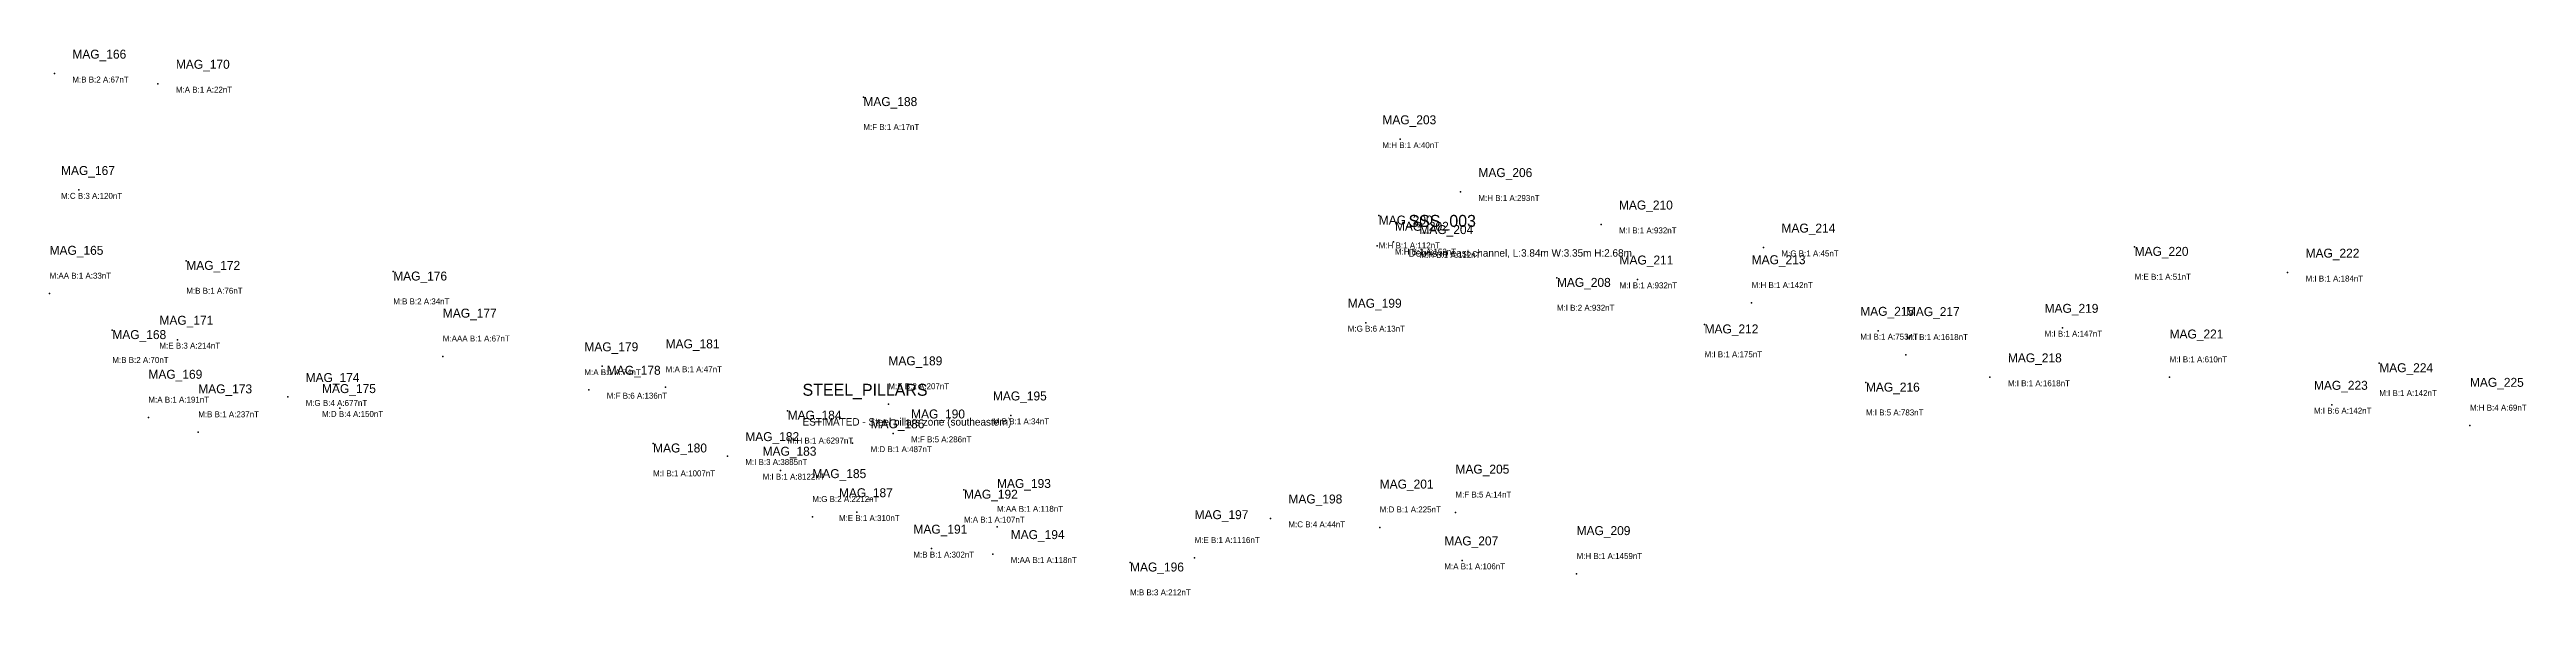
# Model space of a CAD drawing. Extents: x 536277 to 537697, y 710315 to 710997.
# Drawn here: x 536867 to 537697, y 710315 to 710498 of the extents above; entities that cross this region are included whole.
import ezdxf

# ---------------------------------------------------------------- set-up
doc = ezdxf.new("R2010")
doc.units = 0
for name, color, linetype in [('DEBRIS', 30, 'CONTINUOUS'), ('JETTY_QUAY', 2, 'CONTINUOUS'), ('OUTCROPPING', 200, 'CONTINUOUS'), ('SSS_TARGETS', 160, 'CONTINUOUS'), ('STEEL_PILLARS', 4, 'CONTINUOUS'), ('VESSEL_SIGNATURES', 3, 'CONTINUOUS')]:
    doc.layers.add(name, color=color, linetype=linetype)

msp = doc.modelspace()

# ---------------------------------------------------------------- texts
at = {"layer": 'DEBRIS'}
for s, height, p in [('MAG_166', 3, (536874.713, 710495.025)), ('MAG_170', 3, (536909.413, 710491.625)), ('M:B B:2 A:67nT', 2, (536874.713, 710487.025)), ('M:A B:1 A:22nT', 2, (536909.413, 710483.625)), ('MAG_188', 3, (537139.913, 710479.125)), ('M:F B:1 A:17nT', 2, (537139.913, 710471.125)), ('MAG_203', 3, (537313.913, 710473.025)), ('M:H B:1 A:40nT', 2, (537313.913, 710465.025)), ('MAG_167', 3, (536870.913, 710456.025)), ('MAG_206', 3, (537346.113, 710455.325)), ('M:C B:3 A:120nT', 2, (536870.913, 710448.025)), ('M:H B:1 A:293nT', 2, (537346.113, 710447.325)), ('MAG_210', 3, (537393.222, 710444.453)), ('MAG_200', 3, (537312.713, 710439.425)), ('MAG_202', 3, (537318.113, 710437.325)), ('MAG_204', 3, (537326.313, 710436.225)), ('M:I B:1 A:932nT', 2, (537393.222, 710436.453)), ('MAG_214', 3, (537447.713, 710436.725)), ('MAG_165', 3, (536867.063, 710429.274)), ('M:H B:1 A:112nT', 2, (537312.713, 710431.425)), ('M:H B:1 A:152nT', 2, (537318.113, 710429.325)), ('M:H B:1 A:112nT', 2, (537326.313, 710428.225)), ('MAG_211', 3, (537393.413, 710426.025)), ('MAG_213', 3, (537437.713, 710426.125)), ('M:G B:1 A:45nT', 2, (537447.713, 710428.725)), ('MAG_220', 3, (537566.113, 710428.925)), ('M:AA B:1 A:33nT', 2, (536867.063, 710421.274)), ('MAG_172', 3, (536912.913, 710424.225)), ('MAG_176', 3, (536982.279, 710420.652)), ('MAG_208', 3, (537372.413, 710418.525)), ('M:I B:1 A:932nT', 2, (537393.413, 710418.025)), ('M:H B:1 A:142nT', 2, (537437.713, 710418.125)), ('M:E B:1 A:51nT', 2, (537566.113, 710420.925)), ('M:B B:1 A:76nT', 2, (536912.913, 710416.225)), ('M:B B:2 A:34nT', 2, (536982.279, 710412.652)), ('MAG_177', 3, (536998.913, 710408.225)), ('MAG_199', 3, (537302.313, 710411.525)), ('M:I B:2 A:932nT', 2, (537372.413, 710410.525)), ('MAG_168', 3, (536888.113, 710401.025)), ('MAG_171', 3, (536903.913, 710405.825)), ('M:G B:6 A:13nT', 2, (537302.313, 710403.525)), ('MAG_212', 3, (537421.913, 710402.925)), ('M:B B:2 A:70nT', 2, (536888.113, 710393.025)), ('M:E B:3 A:214nT', 2, (536903.913, 710397.825)), ('M:AAA B:1 A:67nT', 2, (536998.913, 710400.225)), ('MAG_179', 3, (537046.375, 710396.936)), ('MAG_181', 3, (537073.613, 710397.925)), ('M:I B:1 A:175nT', 2, (537421.913, 710394.925)), ('MAG_169', 3, (536900.213, 710387.725)), ('MAG_174', 3, (536952.913, 710386.625)), ('M:A B:1 A:74nT', 2, (537046.375, 710388.936)), ('MAG_178', 3, (537053.894, 710389.063)), ('M:A B:1 A:47nT', 2, (537073.613, 710389.925)), ('M:A B:1 A:191nT', 2, (536900.213, 710379.725)), ('MAG_173', 3, (536916.913, 710382.825)), ('M:G B:4 A:677nT', 2, (536952.913, 710378.625)), ('MAG_175', 3, (536958.413, 710382.925)), ('M:F B:6 A:136nT', 2, (537053.894, 710381.063)), ('MAG_195', 3, (537183.331, 710380.458)), ('M:B B:1 A:237nT', 2, (536916.913, 710374.825)), ('M:D B:4 A:150nT', 2, (536958.413, 710374.925)), ('MAG_186', 3, (537142.313, 710371.125)), ('M:B B:1 A:34nT', 2, (537183.331, 710372.458)), ('M:D B:1 A:487nT', 2, (537142.313, 710363.125)), ('MAG_193', 3, (537184.713, 710351.125)), ('MAG_201', 3, (537313.013, 710350.925)), ('MAG_205', 3, (537338.413, 710355.925)), ('MAG_192', 3, (537173.613, 710347.525)), ('M:AA B:1 A:118nT', 2, (537184.713, 710343.125)), ('MAG_198', 3, (537282.413, 710345.925)), ('M:D B:1 A:225nT', 2, (537313.013, 710342.925)), ('M:F B:5 A:14nT', 2, (537338.413, 710347.925)), ('MAG_191', 3, (537156.696, 710335.798)), ('M:A B:1 A:107nT', 2, (537173.613, 710339.525)), ('MAG_194', 3, (537189.307, 710333.989)), ('M:C B:4 A:44nT', 2, (537282.413, 710337.925)), ('M:B B:1 A:302nT', 2, (537156.696, 710327.798)), ('M:AA B:1 A:118nT', 2, (537189.307, 710325.989)), ('MAG_207', 3, (537334.693, 710331.864)), ('MAG_196', 3, (537229.313, 710323.125)), ('M:A B:1 A:106nT', 2, (537334.693, 710323.864)), ('M:B B:3 A:212nT', 2, (537229.313, 710315.125))]:
    msp.add_text(s, height=height, dxfattribs=at).set_placement(p)
at = {"layer": 'JETTY_QUAY'}
for s, height, p in [('MAG_182', 3, (537100.313, 710366.825)), ('MAG_180', 3, (537069.413, 710363.025)), ('MAG_183', 3, (537106.113, 710361.925)), ('M:I B:1 A:1007nT', 2, (537069.413, 710355.025)), ('M:I B:3 A:3885nT', 2, (537100.313, 710358.825)), ('M:I B:1 A:8122nT', 2, (537106.113, 710353.925)), ('MAG_197', 3, (537250.932, 710340.676)), ('M:E B:1 A:1116nT', 2, (537250.932, 710332.676))]:
    msp.add_text(s, height=height, dxfattribs=at).set_placement(p)
at = {"layer": 'OUTCROPPING'}
for s, height, p in [('STEEL_PILLARS', 4, (537119.51, 710382.03)), ('ESTIMATED - Steel pillars zone (southeastern)', 2.5, (537119.51, 710372.03))]:
    msp.add_text(s, height=height, dxfattribs=at).set_placement(p)
at = {"layer": 'SSS_TARGETS'}
for s, height, p in [('SSS_003', 4, (537322.68, 710438.64)), ('Debris in east channel, L:3.84m W:3.35m H:2.68m', 2.5, (537322.68, 710428.64))]:
    msp.add_text(s, height=height, dxfattribs=at).set_placement(p)
at = {"layer": 'STEEL_PILLARS'}
for s, height, p in [('MAG_189', 3, (537148.313, 710392.225)), ('M:E B:2 A:207nT', 2, (537148.313, 710384.225)), ('MAG_184', 3, (537114.513, 710374.025)), ('MAG_190', 3, (537155.913, 710374.425)), ('M:H B:1 A:6297nT', 2, (537114.513, 710366.025)), ('M:F B:5 A:286nT', 2, (537155.913, 710366.425)), ('MAG_185', 3, (537122.813, 710354.425)), ('M:G B:2 A:2212nT', 2, (537122.813, 710346.425)), ('MAG_187', 3, (537131.713, 710348.025)), ('M:E B:1 A:310nT', 2, (537131.713, 710340.025))]:
    msp.add_text(s, height=height, dxfattribs=at).set_placement(p)
at = {"layer": 'VESSEL_SIGNATURES'}
for s, height, p in [('MAG_222', 3, (537623.413, 710428.325)), ('M:I B:1 A:184nT', 2, (537623.413, 710420.325)), ('MAG_215', 3, (537474.113, 710408.825)), ('MAG_217', 3, (537489.413, 710408.725)), ('MAG_219', 3, (537535.913, 710409.825)), ('M:I B:1 A:753nT', 2, (537474.113, 710400.825)), ('M:I B:1 A:1618nT', 2, (537489.413, 710400.725)), ('M:I B:1 A:147nT', 2, (537535.913, 710401.825)), ('MAG_221', 3, (537577.813, 710401.225)), ('MAG_218', 3, (537523.613, 710393.225)), ('M:I B:1 A:610nT', 2, (537577.813, 710393.225)), ('MAG_216', 3, (537476.013, 710383.425)), ('M:I B:1 A:1618nT', 2, (537523.613, 710385.225)), ('MAG_223', 3, (537626.213, 710384.025)), ('MAG_224', 3, (537648.113, 710389.925)), ('MAG_225', 3, (537678.513, 710385.025)), ('M:I B:6 A:142nT', 2, (537626.213, 710376.025)), ('M:I B:1 A:142nT', 2, (537648.113, 710381.925)), ('M:H B:4 A:69nT', 2, (537678.513, 710377.025)), ('M:I B:5 A:783nT', 2, (537476.013, 710375.425)), ('MAG_209', 3, (537379.013, 710335.325)), ('M:H B:1 A:1459nT', 2, (537379.013, 710327.325))]:
    msp.add_text(s, height=height, dxfattribs=at).set_placement(p)

# ---------------------------------------------------------------- linework, layer by layer
at = {"layer": 'DEBRIS'}
for p in [(536868.713, 710490.025), (536903.413, 710486.625), (537139.913, 710482.125), (537319.913, 710468.025), (536876.913, 710451.025), (537340.113, 710450.325), (537312.713, 710442.425), (537326.313, 710439.225), (537387.222, 710439.453), (537312.113, 710432.325), (537441.713, 710431.725), (537566.113, 710431.925), (536912.913, 710427.225), (536982.279, 710423.652), (537372.413, 710421.525), (537399.413, 710421.025), (536867.063, 710416.274), (537437.713, 710413.125), (536888.113, 710404.025), (537308.313, 710406.525), (537421.913, 710405.925), (536909.913, 710400.825), (536998.913, 710395.225), (537052.375, 710391.936), (536946.913, 710381.625), (536964.413, 710377.925), (537047.894, 710384.063), (537073.613, 710384.925), (536900.213, 710374.725), (536916.913, 710369.825), (537189.331, 710375.458), (537136.313, 710366.125), (537173.613, 710350.525), (537184.713, 710338.125), (537276.413, 710340.925), (537313.013, 710337.925), (537338.413, 710342.925), (537162.696, 710330.798), (537183.307, 710328.989), (537229.313, 710326.125), (537340.693, 710326.864)]:
    msp.add_point(p, dxfattribs=at)
at = {"layer": 'JETTY_QUAY'}
for p in [(537069.413, 710366.025), (537094.313, 710361.825), (537112.113, 710356.925), (537250.932, 710327.676)]:
    msp.add_point(p, dxfattribs=at)
at = {"layer": 'OUTCROPPING'}
msp.add_point((537114.51, 710377.03), dxfattribs=at)
at = {"layer": 'SSS_TARGETS'}
msp.add_point((537317.68, 710433.64), dxfattribs=at)
at = {"layer": 'STEEL_PILLARS'}
for p in [(537148.313, 710379.225), (537114.513, 710377.025), (537149.913, 710369.425), (537122.813, 710341.425), (537137.713, 710343.025)]:
    msp.add_point(p, dxfattribs=at)
at = {"layer": 'VESSEL_SIGNATURES'}
for p in [(537617.413, 710423.325), (537480.113, 710403.825), (537541.913, 710404.825), (537489.413, 710395.725), (537476.013, 710386.425), (537517.613, 710388.225), (537577.813, 710388.225), (537648.113, 710392.925), (537632.213, 710379.025), (537678.513, 710372.025), (537379.013, 710322.325)]:
    msp.add_point(p, dxfattribs=at)

msp.set_redraw_order([(e.dxf.handle, doc.entitydb.next_handle()) for e in msp.query("TEXT MTEXT ATTDEF DIMENSION ARC_DIMENSION")])  # texts and dimensions are drawn at this point

doc.saveas('drawing.dxf')
